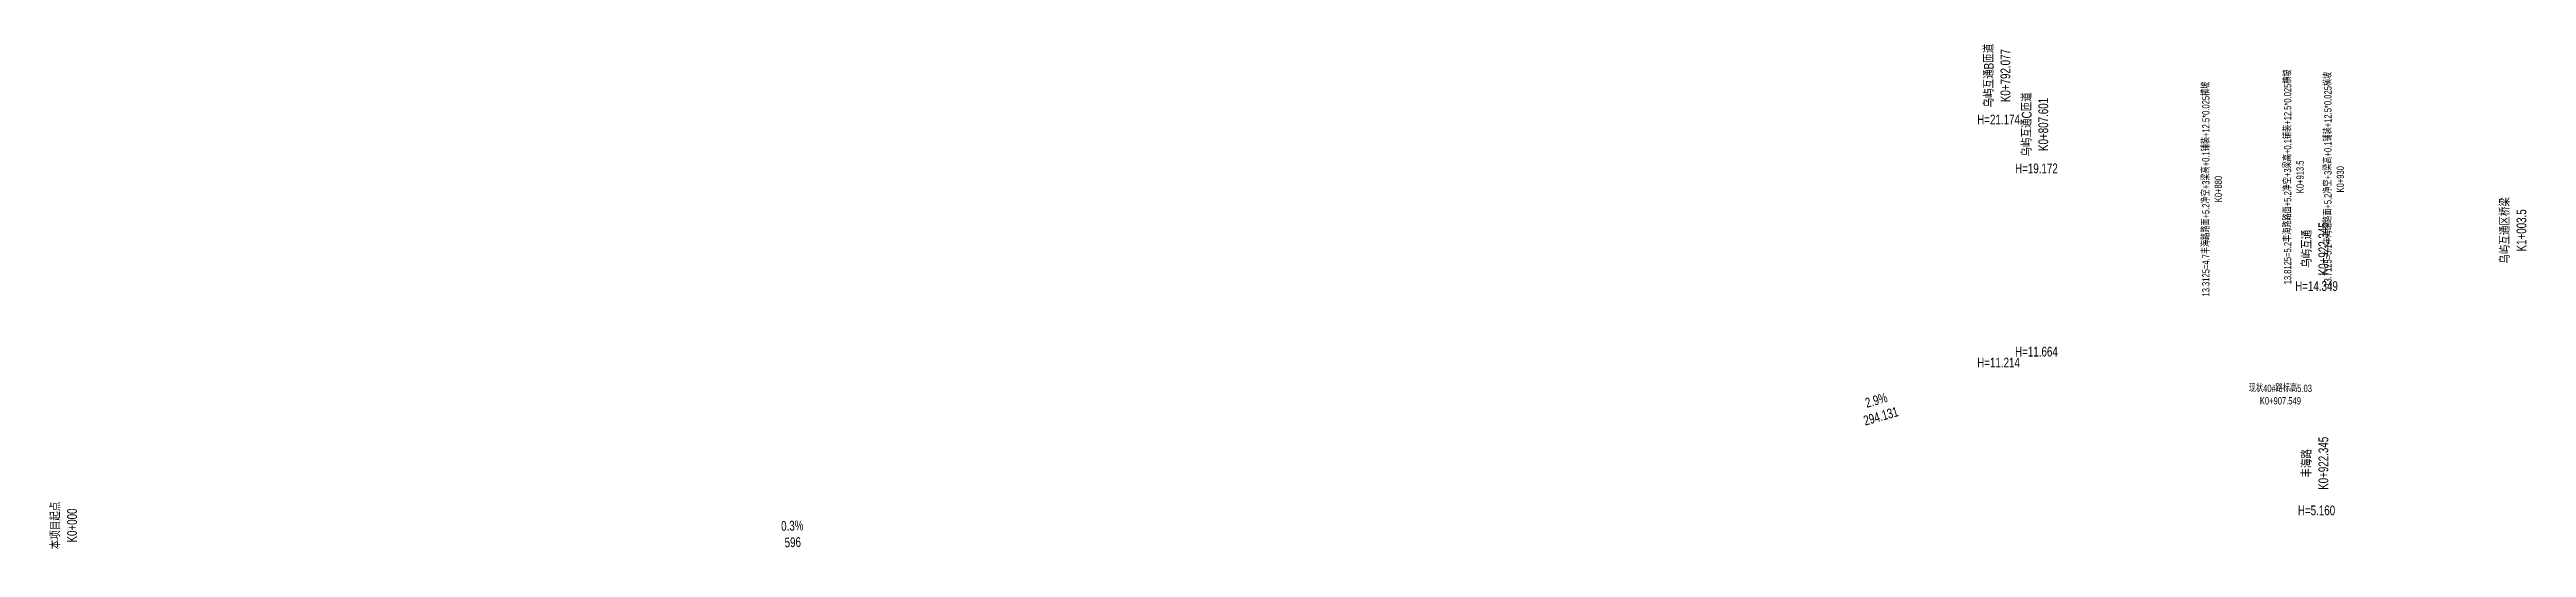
# Model space of a CAD drawing. Extents: x 0 to 558779, y 0 to 2762081.
# Drawn here: x 527512 to 528526, y 2759377 to 2759581 of the extents above; entities that cross this region are included whole.
import ezdxf
from ezdxf.enums import TextEntityAlignment as Align

# ---------------------------------------------------------------- set-up
doc = ezdxf.new("R2010")
doc.units = 0
doc.header["$LTSCALE"] = 20
doc.layers.add('CtrlPt', color=7, linetype='Continuous')
doc.layers.add('ZdmBz-2022', color=3, linetype='Continuous')
doc.styles.get("Standard").update_dxf_attribs({"font": 'fsdb_e.shx', "width": 0.7, "bigfont": 'hzdx.shx'})

msp = doc.modelspace()

# ---------------------------------------------------------------- texts
at = {"layer": 'CtrlPt', "color": 3, "width": 0.75}
for s, p in [('13.8125=5.2丰海路路面+5.2净空+3梁高+0.1铺装+12.5*0.025横坡', (528430.867, 2759528.791)), ('13.7125=5.1丰海路路面+5.2净空+3梁高+0.1铺装+12.5*0.025横坡', (528447.367, 2759527.791)), ('13.3125=4.7丰海路路面+5.2净空+3梁高+0.1铺装+12.5*0.025横坡', (528397.367, 2759523.791))]:
    msp.add_text(s, height=3, rotation=90, dxfattribs=at).set_placement(p, align=Align.BOTTOM_CENTER)
for s, p in [('K0+913.5', (528432.067, 2759528.791)), ('K0+930', (528448.567, 2759527.791)), ('K0+880', (528398.567, 2759523.791))]:
    msp.add_text(s, height=3, rotation=90, dxfattribs=at).set_placement(p, align=Align.TOP_CENTER)
msp.add_text('现状40#路标高5.03', height=3, dxfattribs=at).set_placement((528425.516, 2759439.741), align=Align.BOTTOM_CENTER)
msp.add_text('K0+907.549', height=3, dxfattribs=at).set_placement((528425.516, 2759438.541), align=Align.TOP_CENTER)
at = {"layer": 'ZdmBz-2022', "width": 0.75001}
for s, rotation, p in [('乌屿互通B匝道', 90, (528309.244, 2759570.281)), ('乌屿互通C匝道', 90, (528324.768, 2759550.262)), ('乌屿互通区桥梁', 90, (528520.667, 2759506.857)), ('乌屿互通', 90, (528439.512, 2759499.307)), ('2.9%', 16.172157, (528260.809, 2759434.238)), ('丰海路', 90, (528439.512, 2759411.418)), ('本项目起点', 90, (527517.167, 2759385.941)), ('0.3%', 1.718358, (527815.943, 2759382.681))]:
    msp.add_text(s, height=4, rotation=rotation, dxfattribs=at).set_placement(p, align=Align.BOTTOM_CENTER)
for s, rotation, p in [('K0+792.077', 90, (528310.844, 2759570.281)), ('K0+807.601', 90, (528326.368, 2759550.262)), ('K1+003.5', 90, (528522.267, 2759506.857)), ('K0+922.345', 90, (528441.112, 2759499.307)), ('294.131', 16.172157, (528261.255, 2759432.702)), ('K0+922.345', 90, (528441.112, 2759411.418)), ('K0+000', 90, (527518.767, 2759385.941)), ('596', 1.718358, (527815.991, 2759381.081))]:
    msp.add_text(s, height=4, rotation=rotation, dxfattribs=at).set_placement(p, align=Align.TOP_CENTER)
for s, p in [('H=21.174', (528310.044, 2759552.281)), ('H=19.172', (528325.568, 2759532.261)), ('H=14.349', (528440.312, 2759484.03)), ('H=11.214', (528310.044, 2759452.683)), ('H=11.664', (528325.568, 2759457.184)), ('H=5.160', (528440.312, 2759392.141))]:
    msp.add_text(s, height=4, dxfattribs=at).set_placement(p, align=Align.MIDDLE_CENTER)

doc.saveas('drawing.dxf')
